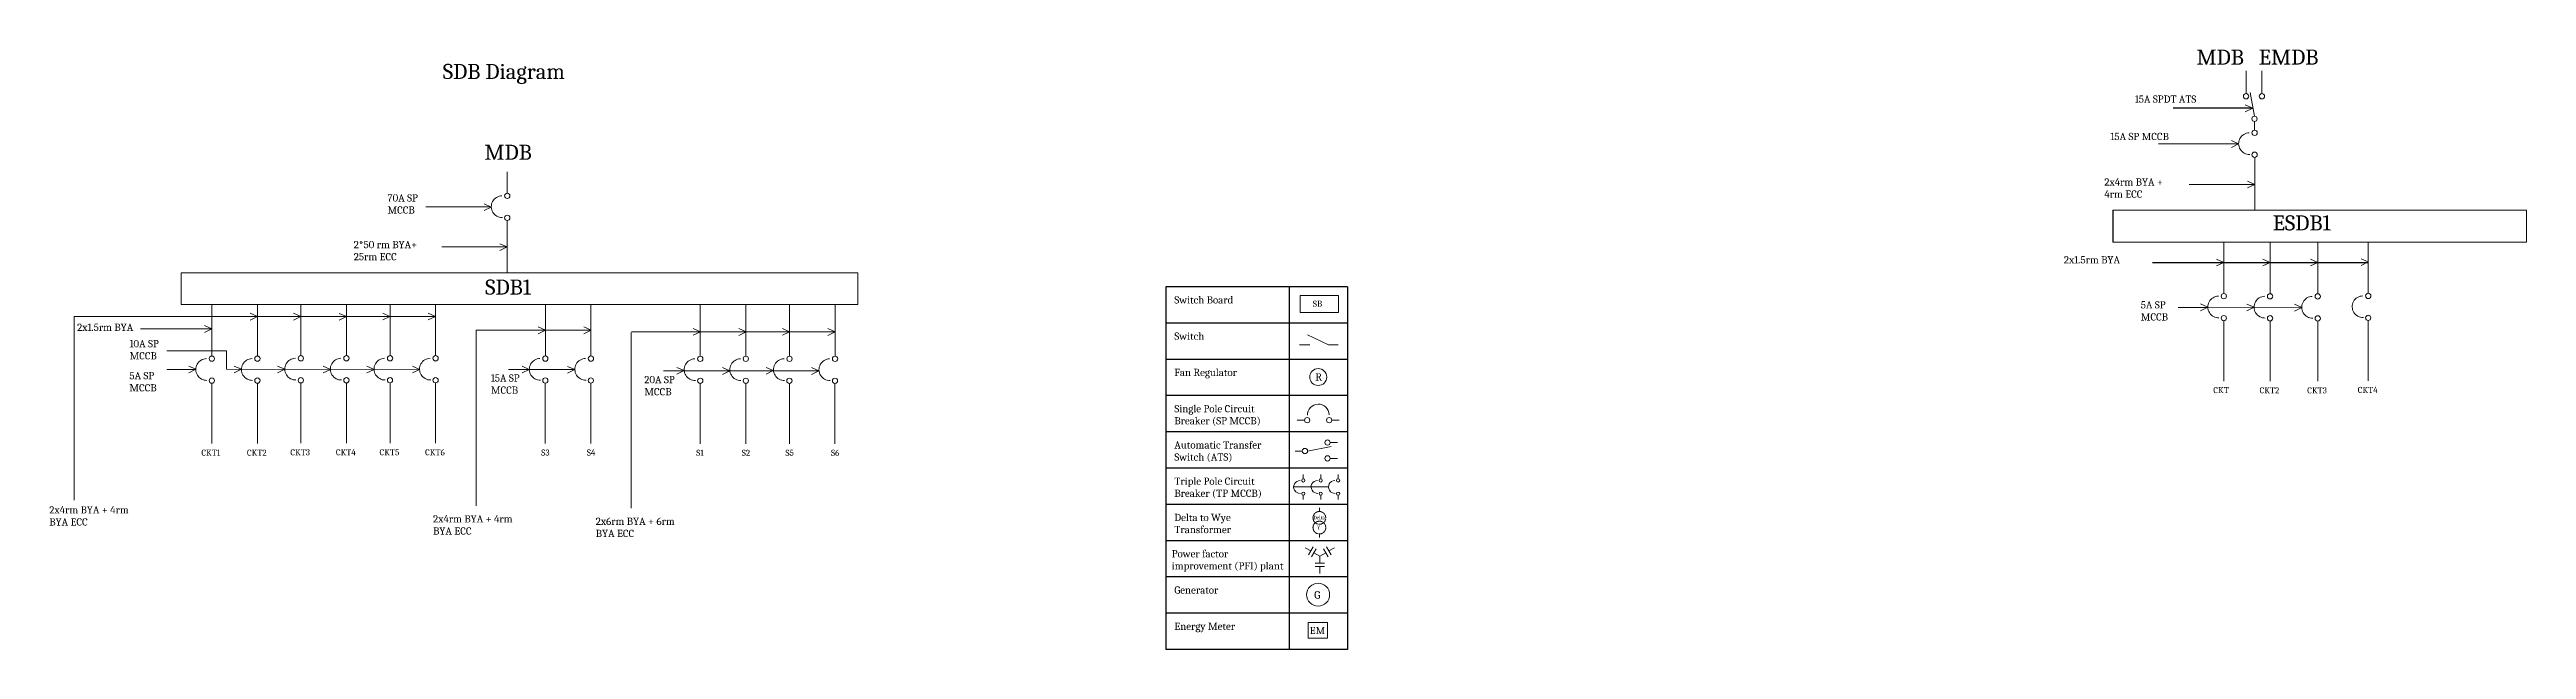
# Model space of a CAD drawing. Header units: inches. Extents: x -9560 to 22259, y -8480 to 5816.
# Drawn here: x -9560 to 6826, y -8480 to -4510 of the extents above; entities that cross this region are included whole.
import ezdxf

# ---------------------------------------------------------------- set-up
doc = ezdxf.new("R2010")
doc.units = ezdxf.units.IN
doc.header["$LTSCALE"] = 2
doc.linetypes.add('DASHED', pattern=[0.75, 0.5, -0.25])
doc.linetypes.add('HIDDEN', pattern=[0.375, 0.25, -0.125])
for name, color, linetype, lineweight in [('Legend', 10, 'Continuous', 0), ('SBD', 2, 'Continuous', 0), ('switchboard', 2, 'Continuous', 0), ('switchboard_text', 2, 'Continuous', 0)]:
    doc.layers.add(name, color=color, linetype=linetype, lineweight=lineweight)
doc.layers.add('Text', color=1, linetype='Continuous')
doc.styles.get("Standard").update_dxf_attribs({"font": 'Cambria Math.ttf', "height": 10})

msp = doc.modelspace()

# ---------------------------------------------------------------- texts
at = {"layer": 'Legend', "char_height": 48, "attachment_point": 1}
for s, insert, width in [('Switch Board', (-2118.7, -6142.5), 696), ('Switch', (-2118.7, -6382.5), 696), ('Fan Regulator', (-2118.7, -6622.5), 696), ('Single Pole Circuit Breaker (SP MCCB)', (-2118.7, -6862.5), 696), ('Automatic Transfer Switch (ATS)', (-2118.7, -7102.5), 696), ('Triple Pole Circuit Breaker (TP MCCB)', (-2118.7, -7342.5), 696), ('Delta to Wye Transformer', (-2118.7, -7582.5), 696), ('Power factor improvement (PFI) plant', (-2135.9, -7822.5), 760.695), ('Generator', (-2118.7, -8062.5), 696), ('Energy Meter', (-2118.7, -8302.5), 696)]:
    msp.add_mtext(s, dxfattribs=dict(at, insert=insert, width=width))
at = {"layer": 'switchboard', "insert": (-1185.9, -6652.7), "char_height": 48, "width": 68.054, "attachment_point": 1}
msp.add_mtext('R', dxfattribs=at)
at = {"layer": 'switchboard_text', "attachment_point": 1}
for s, insert, char_height, width in [('MDB', (4643, -4510.4), 100, 160.225), ('EMDB', (5055.1, -4509.8), 100, 160.225), ('SDB Diagram', (-6958.3, -4605), 100, 878.258), ('{\\C7;15A SPDT ATS}', (4235.4, -4813.8), 48, 432.201), ('{\\C7;15A SP MCCB}', (4074.3, -5061.2), 48, 432.201), ('MDB', (-6683.4, -5139.7), 100, 160.225), ('{\\C7;2x4rm BYA + 4rm ECC}', (4033.9, -5362.5), 48, 511.803), ('{\\C7;70A SP\\PMCCB}', (-7324.2, -5467.7), 48, 432.201), ('ESDB1', (5147.7, -5607.1), 100, 160.225), ('{\\C7;2*50 rm BYA+  25rm ECC}', (-7547.4, -5776.6), 48, 531.648), ('{\\C7;2x1.5rm BYA }', (3766, -5877.3), 48, 646.17), ('SDB1', (-6677.9, -6032), 100, 160.225), ('SB', (-1202.6, -6171.7), 40, 160.225), ('{\\C7;5A SP\\PMCCB}', (4274.7, -6175.2), 48, 432.201), ('{\\C7;2x1.5rm BYA }', (-9377.5, -6324), 48, 646.17), ('{\\C7;10A SP\\PMCCB}', (-9030.5, -6432.4), 48, 432.201), ('{\\C7;5A SP\\PMCCB}', (-9031.6, -6644.1), 48, 432.201), ('{\\C7;15A SP\\PMCCB}', (-6640.3, -6659.7), 48, 432.201), ('{\\C7;20A SP\\PMCCB}', (-5625.2, -6670.1), 48, 432.201), ('\\pt120;CKT', (4754.7, -6744), 40, 160.225), ('CKT2', (5060.8, -6744.8), 40, 160.225), ('CKT3', (5375.9, -6745.5), 40, 160.225), ('CKT4', (5710.1, -6742.4), 40, 160.225), ('CKT1', (-8555.5, -7157.5), 40, 160.225), ('CKT2', (-8254.1, -7157.5), 40, 160.225), ('CKT3', (-7966.9, -7155), 40, 160.225), ('CKT4', (-7665.5, -7155), 40, 160.225), ('CKT5', (-7376.8, -7155), 40, 160.225), ('CKT6', (-7075.4, -7155), 40, 160.225), ('   S3', (-6346.3, -7156.9), 40, 160.225), ('   S4', (-6044.9, -7156.9), 40, 160.225), ('   S1', (-5321.4, -7158.7), 40, 160.225), ('   S2', (-5020, -7158.7), 40, 160.225), ('   S5', (-4731.3, -7158.6), 40, 160.225), ('   S6', (-4429.9, -7158.6), 40, 160.225), ('{\\C7;2x4rm BYA + 4rm BYA ECC}', (-9561.7, -7531.9), 48, 646.17), ('{\\C7;2x4rm BYA + 4rm BYA ECC}', (-7022.6, -7591.9), 48, 646.17), ('{\\C7;2x6rm BYA + 6rm BYA ECC}', (-5946.6, -7607.9), 48, 646.17), ('{\\C7;Y}', (-1174.2, -7660.4), 24, 216.1), ('G', (-1193.6, -8093.9), 50, 80.112), ('{\\C7;EM}', (-1223.6, -8330.5), 48, 153.787)]:
    msp.add_mtext(s, dxfattribs=dict(at, insert=insert, char_height=char_height, width=width))
at = {"layer": 'Text', "insert": (-1198.9, -7595.2), "char_height": 24, "width": 216.1, "attachment_point": 1}
msp.add_mtext('{\\C7;Delta}', dxfattribs=at)

# ---------------------------------------------------------------- linework, layer by layer
at = {"layer": 'Defpoints', "lineweight": 25, "ltscale": 10}
msp.add_line((4352.7, -5919), (5779.7, -5919), dxfattribs=at)
at = {"layer": 'SBD', "lineweight": 25, "ltscale": 10}
msp.add_line((4090.7, -5572.8), (4090.7, -5785.1), dxfattribs=at)
at = {"layer": 'switchboard'}
for p, q in [((4971.2, -4801.5), (4971.2, -4649.9)), ((5076.3, -4801.5), (5076.3, -4649.9)), ((5027.2, -4950.9), (4997.7, -4795.2)), ((5028.1, -5043.6), (5028.1, -4987.6)), ((5029.8, -5227), (5029.8, -5572.8)), ((-6531.5, -5461), (-6531.5, -5318.3)), ((-6531.6, -5641.2), (-6531.6, -5986.9)), ((4824.3, -6124.8), (4824.3, -5784.2)), ((5130.3, -6125.6), (5130.3, -5785)), ((5445.5, -6126.3), (5445.5, -5785.7)), ((5779.7, -6123.2), (5779.7, -5782.6)), ((-8486, -6538.3), (-8486, -6197.7)), ((-8184.6, -6538.3), (-8184.6, -6197.7)), ((-7897.3, -6535.8), (-7897.3, -6195.3)), ((-7595.9, -6535.8), (-7595.9, -6195.3)), ((-7307.2, -6535.7), (-7307.2, -6195.2)), ((-7005.8, -6535.7), (-7005.8, -6195.2)), ((-6279.8, -6537.6), (-6279.8, -6197.1)), ((-5978.4, -6537.6), (-5978.4, -6197.1)), ((-5254.9, -6539.5), (-5254.9, -6198.9)), ((-4953.5, -6539.5), (-4953.5, -6198.9)), ((-4664.8, -6539.4), (-4664.8, -6198.8)), ((-4363.4, -6539.4), (-4363.4, -6198.8)), ((4824.1, -6304.9), (4824.1, -6704.1)), ((5130.2, -6305.7), (5130.2, -6704.9)), ((5445.3, -6306.4), (5445.3, -6705.6)), ((5779.5, -6303.3), (5779.5, -6702.5)), ((-1223.4, -6464.2), (-1291.4, -6464.2)), ((-1236.7, -6398), (-1099.2, -6464.2)), ((-1099.2, -6464.2), (-1035.4, -6464.2)), ((-7897.5, -6716), (-7897.5, -7115.2)), ((-7596.1, -6716), (-7596.1, -7115.2)), ((-7307.4, -6715.9), (-7307.4, -7115.1)), ((-7006, -6715.9), (-7006, -7115.1)), ((-6280, -6717.8), (-6280, -7117)), ((-5978.6, -6717.8), (-5978.6, -7117)), ((-8486.1, -6718.4), (-8486.1, -7117.6)), ((-8184.8, -6718.4), (-8184.8, -7117.6)), ((-5255.1, -6719.6), (-5255.1, -7118.8)), ((-4953.7, -6719.6), (-4953.7, -7118.8)), ((-4665, -6719.5), (-4665, -7118.7)), ((-4363.6, -6719.5), (-4363.6, -7118.7)), ((-1257.3, -6962.6), (-1305.3, -6962.6)), ((-1077.2, -6962.8), (-1029.2, -6962.8)), ((-1272.1, -7166.9), (-1320.1, -7166.9)), ((-1237.2, -7166.9), (-1081.4, -7137.4)), ((-1087.7, -7110.9), (-1039.7, -7110.9)), ((-1265.7, -7351.2), (-1265.7, -7322.4)), ((-1150.5, -7351.2), (-1150.5, -7322.4)), ((-1087.7, -7215.9), (-1039.7, -7215.9)), ((-1035.3, -7351.2), (-1035.3, -7322.4)), ((-1265.8, -7459.3), (-1265.8, -7488.1)), ((-1150.6, -7459.3), (-1150.6, -7488.1)), ((-1035.4, -7459.3), (-1035.4, -7488.1)), ((-1159.1, -7567.3), (-1159.1, -7543.3)), ((-1253.7, -7806.6), (-1215.9, -7828.4)), ((-1200.5, -7801.8), (-1231.2, -7855)), ((-1180.6, -7813.3), (-1211.3, -7866.5)), ((-1195.9, -7839.9), (-1156, -7862.9)), ((-1159.1, -7715.9), (-1159.1, -7739.9)), ((-1116.1, -7839.9), (-1156, -7862.9)), ((-1156, -7909), (-1156, -7862.9)), ((-1100.8, -7866.5), (-1131.5, -7813.3)), ((-1080.8, -7855), (-1111.5, -7801.8)), ((-1058.4, -7806.6), (-1096.2, -7828.4)), ((-1186.7, -7909), (-1125.3, -7909)), ((-1186.7, -7932.1), (-1125.3, -7932.1)), ((-1156, -7932.1), (-1156, -7978.1))]:
    msp.add_line(p, q, dxfattribs=at)
at = {"layer": 'switchboard', "color": 7}
for p, q in [((5015.2, -4897.5), (4965.6, -4921.2)), ((5015.2, -4897.5), (4965.9, -4876.3)), ((4917.4, -5134.4), (4391.2, -5134.8)), ((4921.9, -5134), (4874.1, -5112.4)), ((4921.9, -5134), (4874.1, -5157.2)), ((5029.1, -5402), (4595.9, -5402)), ((5029.2, -5402.2), (4981.3, -5380.6)), ((5029.2, -5402.2), (4981.3, -5425.4)), ((-6637.5, -5551.8), (-7070.7, -5551.8)), ((-6637.4, -5552.1), (-6685.3, -5530.5)), ((-6637.4, -5552.1), (-6685.3, -5575.3)), ((-6532.3, -5816.1), (-6965.5, -5816.1)), ((-6532.2, -5816.4), (-6580.1, -5794.8)), ((-6532.2, -5816.4), (-6580.1, -5839.6)), ((4824.3, -5919), (4776.4, -5897.4)), ((5130.3, -5919), (5082.5, -5897.4)), ((5445.5, -5919), (5397.6, -5897.4)), ((5779.7, -5915.8), (5731.8, -5894.2)), ((4824.3, -5919), (4352.7, -5919)), ((4824.3, -5919), (4776.4, -5942.2)), ((4824.3, -5919), (5445.5, -5919)), ((5130.3, -5919), (5082.5, -5942.2)), ((5445.5, -5919), (5397.6, -5942.2)), ((5779.7, -5915.8), (5731.8, -5939)), ((4714.3, -6216.3), (4522.8, -6216.3)), ((4718, -6215.2), (4670.2, -6193.6)), ((4718, -6215.2), (4670.2, -6238.4)), ((4718.3, -6215.5), (5339.5, -6217.1)), ((5024.1, -6216), (4976.2, -6194.4)), ((5024.1, -6216), (4976.2, -6239.2)), ((5339.6, -6217.1), (5291.7, -6195.5)), ((5339.6, -6217.1), (5291.7, -6240.3)), ((-7005.8, -6276.3), (-9396.1, -6276.3)), ((-9396.1, -6276.3), (-9396.1, -7491.5)), ((-8487, -6358.5), (-8958.6, -6358.5)), ((-8487, -6358.5), (-8534.9, -6336.9)), ((-8487, -6358.5), (-8534.9, -6381.8)), ((-8183.9, -6276.9), (-8231.8, -6255.3)), ((-8183.9, -6276.9), (-8231.8, -6300.1)), ((-7897.6, -6277), (-7945.5, -6255.4)), ((-7897.6, -6277), (-7945.5, -6300.2)), ((-7595.7, -6277.7), (-7643.6, -6256.1)), ((-7595.7, -6277.7), (-7643.6, -6300.9)), ((-7308, -6276), (-7355.9, -6254.4)), ((-7308, -6276), (-7355.9, -6299.2)), ((-7006.1, -6276.6), (-7054, -6255)), ((-7006.1, -6276.6), (-7054, -6299.8)), ((-5978.4, -6367.4), (-6737.4, -6367.4)), ((-6737.4, -6367.4), (-6737.4, -7528.8)), ((-6279.6, -6367.1), (-6327.4, -6345.5)), ((-6279.6, -6367.1), (-6327.4, -6390.3)), ((-5977.7, -6367.5), (-6025.5, -6345.9)), ((-5977.7, -6367.5), (-6025.5, -6390.7)), ((-5711.9, -6383.1), (-5711.9, -7544.5)), ((-4951.8, -6378.2), (-5710.7, -6378.2)), ((-5252.9, -6377.9), (-5300.8, -6356.3)), ((-5252.9, -6377.9), (-5300.8, -6401.1)), ((-4951, -6378.3), (-4998.9, -6356.7)), ((-4951, -6378.3), (-4998.9, -6401.5)), ((-4951, -6378.3), (-4363.4, -6378.3)), ((-4663.6, -6377.8), (-4711.5, -6356.2)), ((-4663.6, -6377.8), (-4711.5, -6401)), ((-4363.4, -6378.3), (-4411.3, -6356.7)), ((-4363.4, -6378.3), (-4411.3, -6401.5)), ((-8389, -6503.2), (-8783.6, -6503.2)), ((-8389, -6626.2), (-8389, -6503.2)), ((-8592, -6627.3), (-8783.5, -6627.3)), ((-8591.5, -6626.2), (-8639.4, -6604.6)), ((-8591.5, -6626.2), (-8639.4, -6649.4)), ((-8389, -6626.2), (-7111.8, -6626.7)), ((-8290.7, -6626.2), (-8338.6, -6604.6)), ((-8290.7, -6626.2), (-8338.6, -6649.4)), ((-8003.5, -6626.3), (-8051.4, -6604.7)), ((-8003.5, -6626.3), (-8051.4, -6649.5)), ((-7701.6, -6626.4), (-7749.5, -6604.8)), ((-7701.6, -6626.4), (-7749.5, -6649.6)), ((-7413, -6626.5), (-7460.9, -6604.9)), ((-7413, -6626.5), (-7460.9, -6649.8)), ((-7111.7, -6626.6), (-7159.6, -6605)), ((-7111.7, -6626.6), (-7159.6, -6649.9)), ((-6385.8, -6628.4), (-6522.8, -6628.4)), ((-6385.9, -6627), (-6433.7, -6605.4)), ((-6385.9, -6627), (-6433.7, -6650.2)), ((-6388.8, -6628.4), (-6084.4, -6628.4)), ((-6084.5, -6628.4), (-6132.4, -6606.8)), ((-6084.5, -6628.4), (-6132.4, -6651.6)), ((-5361.3, -6636.4), (-5498.3, -6636.4)), ((-5361.4, -6635), (-5409.2, -6613.3)), ((-5361.4, -6635), (-5409.2, -6658.2)), ((-5364.3, -6636.4), (-5059.9, -6636.4)), ((-5060, -6636.4), (-5107.9, -6614.8)), ((-5060, -6636.4), (-5107.9, -6659.6)), ((-4909.1, -6636.4), (-5059.9, -6636.4)), ((-4772.1, -6636.4), (-4909.1, -6636.4)), ((-4772.2, -6635), (-4820, -6613.3)), ((-4772.2, -6635), (-4820, -6658.2)), ((-4775.1, -6636.4), (-4470.7, -6636.4)), ((-4470.8, -6636.4), (-4518.7, -6614.8)), ((-4470.8, -6636.4), (-4518.7, -6659.6))]:
    msp.add_line(p, q, dxfattribs=at)
at = {"layer": 'switchboard', "linetype": 'DASHED'}
msp.add_line((-1329.3, -7404.6), (-1098.9, -7404.6), dxfattribs=at)
at = {"layer": 'switchboard'}
msp.add_lwpolyline([(4090.7, -5572.8), (6826.3, -5572.8), (6826.3, -5785.1), (4090.7, -5785.1)], dxfattribs=at)
for points in [[(-8689, -5986.9), (-4212.5, -5986.9), (-4212.5, -6197.7), (-8689, -6197.7)], [(-1286.9, -6138.4), (-1032, -6138.4), (-1032, -6249.6), (-1286.9, -6249.6)], [(-1233.9, -8301.9), (-1105.9, -8301.9), (-1105.9, -8405.9), (-1233.9, -8405.9)]]:
    msp.add_lwpolyline(points, close=True, dxfattribs=at)
for centre, radius in [((4971.2, -4819), 17.5), ((5076.3, -4819), 17.5), ((5027.2, -4968.4), 17.5), ((5028.1, -5061), 17.5), ((5028, -5206.2), 17.5), ((-6531.5, -5478.5), 17.5), ((-6531.6, -5623.7), 17.5), ((4824.3, -6142.2), 17.5), ((5130.3, -6143.1), 17.5), ((5445.5, -6143.8), 17.5), ((5779.7, -6140.6), 17.5), ((4824.1, -6287.4), 17.5), ((5130.2, -6288.3), 17.5), ((5445.3, -6289), 17.5), ((5779.5, -6285.8), 17.5), ((-8486, -6555.7), 17.5), ((-8184.6, -6555.7), 17.5), ((-7897.3, -6553.3), 17.5), ((-7595.9, -6553.3), 17.5), ((-7307.2, -6553.2), 17.5), ((-7005.8, -6553.2), 17.5), ((-6279.8, -6555.1), 17.5), ((-5978.4, -6555.1), 17.5), ((-5254.9, -6556.9), 17.5), ((-4953.5, -6556.9), 17.5), ((-4664.8, -6556.9), 17.5), ((-4363.4, -6556.9), 17.5), ((-8486.1, -6700.9), 17.5), ((-8184.8, -6700.9), 17.5), ((-7897.5, -6698.5), 17.5), ((-7596.1, -6698.5), 17.5), ((-7307.4, -6698.4), 17.5), ((-7006, -6698.4), 17.5), ((-6280, -6700.3), 17.5), ((-5978.6, -6700.3), 17.5), ((-5255.1, -6702.1), 17.5), ((-4953.7, -6702.1), 17.5), ((-4665, -6702.1), 17.5), ((-4363.6, -6702.1), 17.5), ((-1166.4, -6677.3), 56), ((-1239.8, -6962.6), 17.5), ((-1094.6, -6962.8), 17.5), ((-1254.6, -7166.9), 17.5), ((-1105.2, -7110.9), 17.5), ((-1105.2, -7215.9), 17.5), ((-1265.7, -7361.7), 10.5), ((-1150.5, -7361.7), 10.5), ((-1035.3, -7361.7), 10.5), ((-1265.8, -7448.8), 10.5), ((-1150.6, -7448.8), 10.5), ((-1035.4, -7448.8), 10.5), ((-1167.3, -8117.6), 76)]:
    msp.add_circle(centre, radius, dxfattribs=at)
at = {"layer": 'switchboard', "linetype": 'HIDDEN'}
for centre in [(-1159.1, -7609.6), (-1159.1, -7673.6)]:
    msp.add_circle(centre, 42.3, dxfattribs=at)
at = {"layer": 'switchboard'}
for centre, radius, start, end in [((4994.1, -5132.6), 72, 91.3607, 271.3607), ((-6565.5, -5550.1), 72, 91.3607, 271.3607), ((4790.2, -6213.8), 72, 91.3607, 271.3607), ((5096.3, -6214.7), 72, 91.3607, 271.3607), ((5411.4, -6215.4), 72, 91.3607, 271.3607), ((5745.6, -6212.2), 72, 91.3607, 271.3607), ((-7931.4, -6624.9), 72, 91.3607, 271.3607), ((-7630, -6624.9), 72, 91.3607, 271.3607), ((-7341.3, -6624.8), 72, 91.3607, 271.3607), ((-7039.9, -6624.8), 72, 91.3607, 271.3607), ((-8520, -6627.3), 72, 91.3607, 271.3607), ((-8218.6, -6627.3), 72, 91.3607, 271.3607), ((-6313.8, -6626.7), 72, 91.3607, 271.3607), ((-6012.4, -6626.7), 72, 91.3607, 271.3607), ((-5289, -6628.5), 72, 91.3607, 271.3607), ((-4987.6, -6628.5), 72, 91.3607, 271.3607), ((-4698.9, -6628.5), 72, 91.3607, 271.3607), ((-4397.5, -6628.5), 72, 91.3607, 271.3607), ((-1166.2, -6928.7), 72, 1.3607, 181.3607), ((-1286.1, -7404.6), 43.2, 91.3607, 271.3607), ((-1170.9, -7404.6), 43.2, 91.3607, 271.3607), ((-1055.7, -7404.6), 43.2, 91.3607, 271.3607)]:
    msp.add_arc(centre, radius, start, end, dxfattribs=at)
at = {"layer": 'Text', "color": 7}
msp.add_line((5015.2, -4897.5), (4488.9, -4897.9), dxfattribs=at)
at = {"layer": 'Text'}
for p, q in [((-974, -6080.3), (-2174, -6080.3)), ((-2174, -6080.3), (-2174, -8480.3)), ((-1358, -6080.3), (-1358, -8480.3)), ((-974, -6080.3), (-974, -8480.3)), ((-974, -6320.3), (-2174, -6320.3)), ((-974, -6560.3), (-2174, -6560.3)), ((-974, -6800.3), (-2174, -6800.3)), ((-974, -7040.3), (-2174, -7040.3)), ((-974, -7280.3), (-2174, -7280.3)), ((-974, -7520.3), (-2174, -7520.3)), ((-974, -7760.3), (-2174, -7760.3)), ((-974, -8000.3), (-2174, -8000.3)), ((-974, -8240.3), (-2174, -8240.3)), ((-974, -8480.3), (-2174, -8480.3))]:
    msp.add_line(p, q, dxfattribs=at)

msp.set_redraw_order([(e.dxf.handle, doc.entitydb.next_handle()) for e in msp.query("TEXT MTEXT ATTDEF DIMENSION ARC_DIMENSION")])  # texts and dimensions are drawn at this point

doc.saveas('drawing.dxf')
